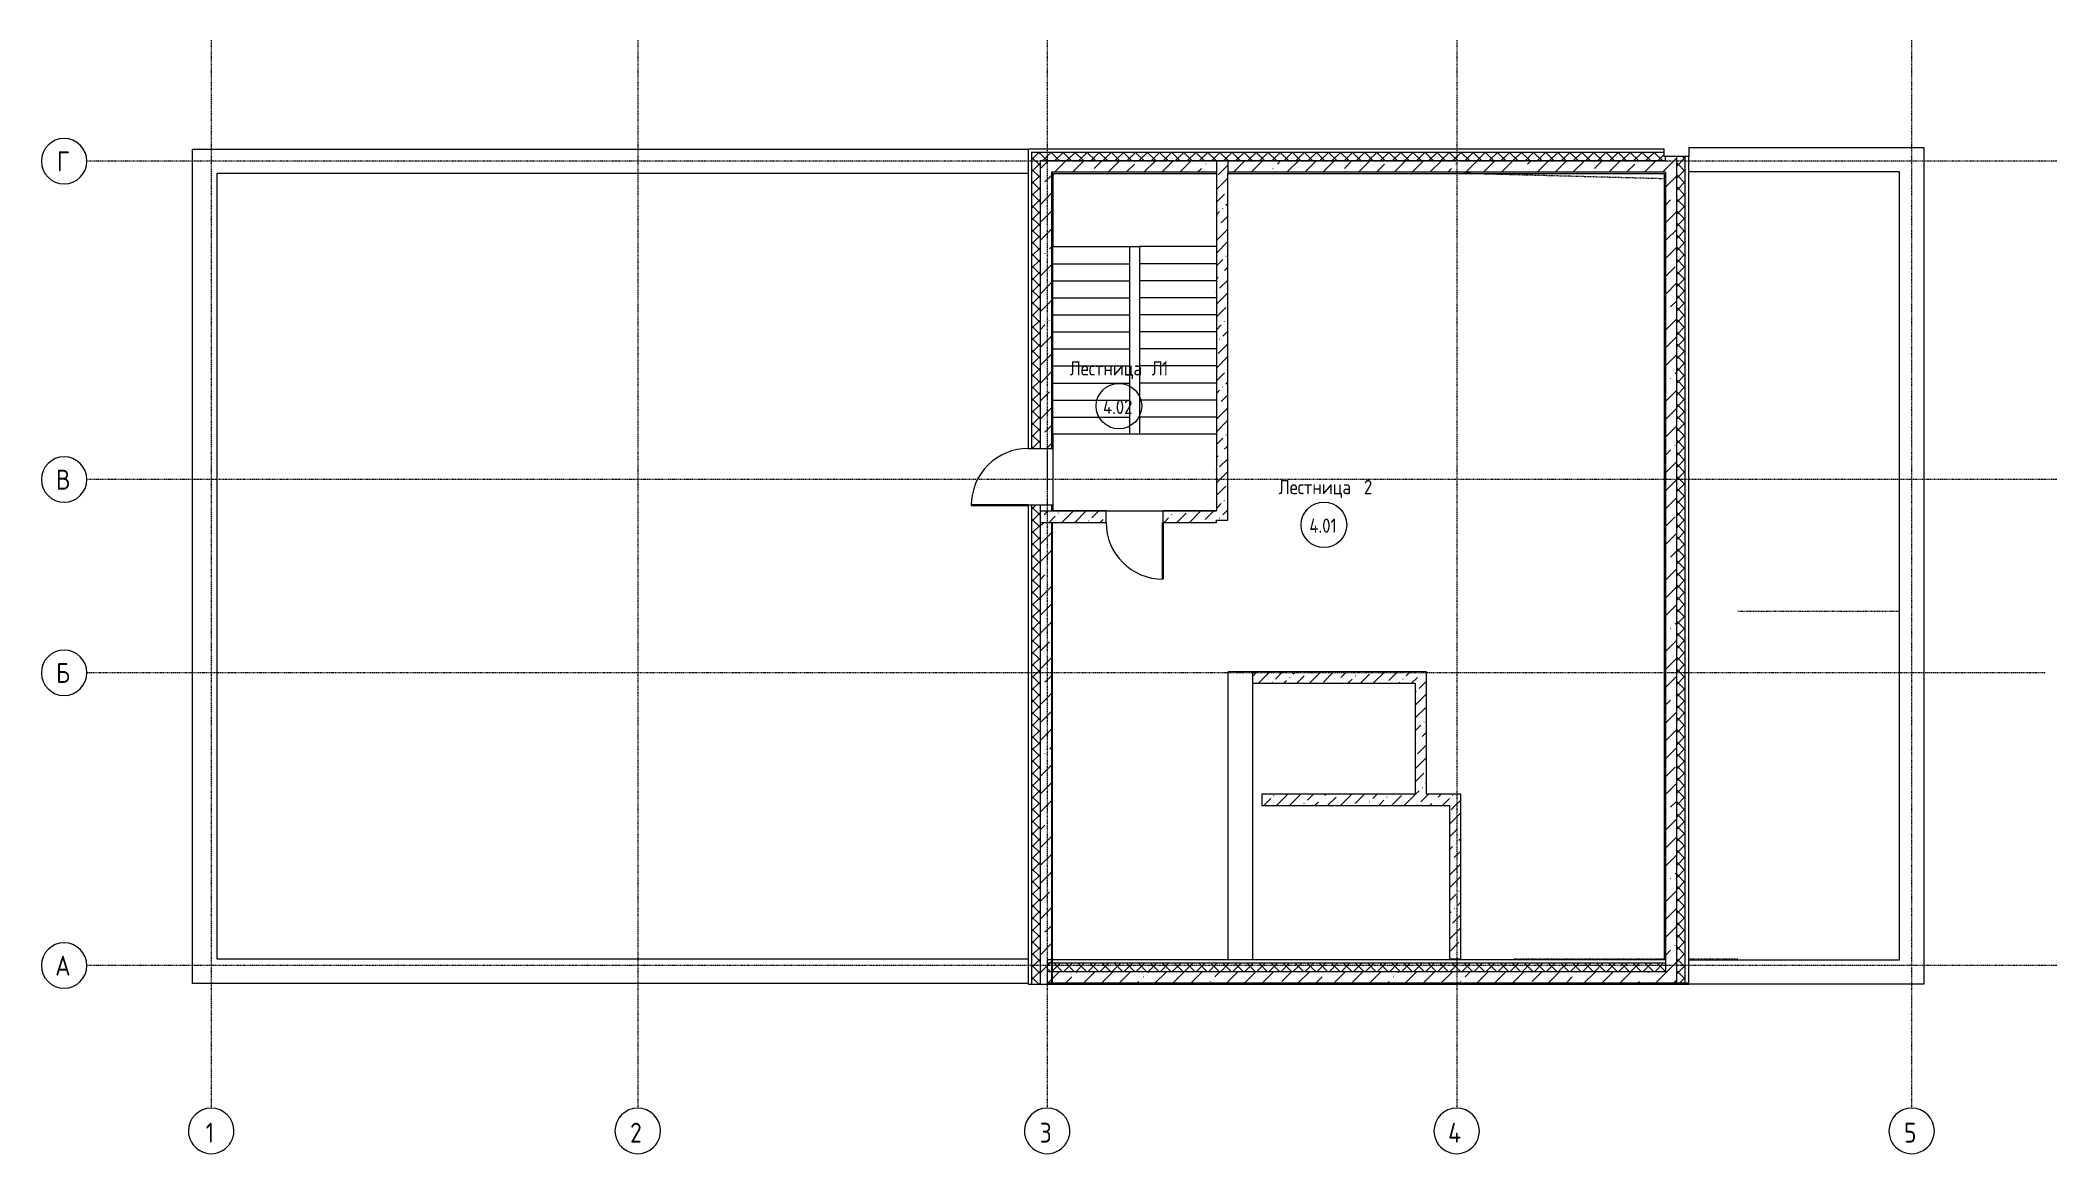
# Model space of a CAD drawing. Header units: millimetres. Extents: x -174154 to -170572, y -111302 to -109817.
# Drawn here: x -173439.2 to -173084.7, y -111301.7 to -111105.6 of the extents above; entities that cross this region are included whole.
import ezdxf

# ---------------------------------------------------------------- set-up
doc = ezdxf.new("R2010")
doc.units = ezdxf.units.MM
for name, pattern in [('ACAD_ISO02W100', [15, 12, -3]), ('ADSK_Линия сетки', [21, 12, -3, 3, -3]), ('ADSK_Сверху', [4.5, 3, -1.5]), ('ADSK_Штрих_ш3 п1_5', [4.5, 3, -1.5])]:
    doc.linetypes.add(name, pattern=pattern)
for name, color, linetype, lineweight in [('!Подложка', 252, 'ACAD_ISO02W100', 25), ('Двери', 7, 'Continuous', 18), ('Лестницы', 7, 'Continuous', 18), ('Марки помещений', 7, 'Continuous', 18), ('Оси', 7, 'Continuous', 9), ('Панель', 7, 'Continuous', 18), ('Стены', 7, 'Continuous', 18), ('Стены разрез', 7, 'Continuous', 40), ('Стены штриховка', 7, 'Continuous', 18)]:
    doc.layers.add(name, color=color, linetype=linetype, lineweight=lineweight)
doc.layers.add('_Разделитель помещений_', color=4, linetype='ADSK_Штрих_ш3 п1_5', lineweight=40, true_color=0x00ffff)
doc.styles.add('GOST Common', font='GOST Common.ttf', dxfattribs={"width": 0.9, "height": 250})
doc.styles.add('GOST Common_1', font='GOST Common.ttf', dxfattribs={"width": 0.9, "height": 350})
pattern_1 = [(45, (30280, 12305), (84.1903, 308.6967), [396.875, -79.375, 3.353, -76.022])]
pattern_2 = [(45, (30280, 12305), (-106.066, 106.066), []), (135, (30280, 12305), (-106.066, -106.066), [])]
pattern_3 = [(45, (30280, 12305), (-314.309, 314.309), []), (45, (30594.3, 12305), (-314.309, 314.309), [555.625, -111.125, 3.353, -107.772])]

# ---------------------------------------------------------------- blocks, each defined once
blk = doc.blocks.new('AC_Дверь_Однопольная_ДеревяннаяНаружная_ГОСТ24698-81 - 960х2080h-844341-В_АР_ПЭ_Тех_ этаж')
at = {"layer": 'Панель', "lineweight": 30}
blk.add_line((-500, 100), (-500, 1100), dxfattribs=at)
at = {"layer": 'Панель'}
blk.add_arc((-500, 100), 1000, 0, 90, dxfattribs=at)
blk = doc.blocks.new('AC_Дверь_Однопольная_ДеревяннаяНаружная_ГОСТ24698-81 - 960х2080h-844382-В_АР_ПЭ_Тех_ этаж')
at = {"layer": 'Панель', "lineweight": 30}
blk.add_line((-500, 215), (-500, 1215), dxfattribs=at)
at = {"layer": 'Панель'}
blk.add_arc((-500, 215), 1000, 0, 90, dxfattribs=at)
blk = doc.blocks.new('Ось сетки - D8-4846-В_АР_ПЭ_Тех_ этаж')
at = {"layer": 'Оси', "lineweight": 18}
for start, end in [(360, 180), (180, 360)]:
    blk.add_arc((0, 0), 4, start, end, dxfattribs=at)
blk = doc.blocks.new('ADSK_Марка_Помещение_2_ГОСТ21-501-2011 - Имя и Категория-86712-В_АР_ПЭ_Тех_ этаж')
at = {"layer": 'Марки помещений'}
blk.add_circle((0, 0), 4, dxfattribs=at)
blk = doc.blocks.new('A$C390b03e4')
at = {"layer": 'Стены разрез', "lineweight": 20, "true_color": 0x636466}
h = blk.add_hatch(dxfattribs=at)
h.set_pattern_fill('FP_2', color=251, style=0, pattern_type=2)
h.set_pattern_definition(pattern_2)
h.paths.add_polyline_path([(14905, -15), (14905, 8412), (14755, 8412), (14755, -15)])
h.paths.add_polyline_path([(14905, 9412), (14905, 14620), (14755, 14620), (14755, 9412)])
h = blk.add_hatch(dxfattribs=at)
h.set_pattern_fill('FP_2', color=251, style=0, pattern_type=2)
h.set_pattern_definition(pattern_2)
h.paths.add_polyline_path([(25900, 14470), (25900, 14550), (25880, 14550), (25880, 14620), (14905, 14620), (14905, 14470), (25880, 14470)])
h = blk.add_hatch(dxfattribs=at)
h.set_pattern_fill('FP_3', color=251, style=0, pattern_type=2)
h.set_pattern_definition(pattern_3)
h.paths.add_polyline_path([(26100, 5), (26100, 14550), (25900, 14550), (25900, 5)])
h = blk.add_hatch(dxfattribs=at)
h.set_pattern_fill('FP_2', color=251, style=0, pattern_type=2)
h.set_pattern_definition(pattern_2)
h.paths.add_polyline_path([(26250, 5), (26250, 14550), (26100, 14550), (26100, 5)])
h = blk.add_hatch(dxfattribs=at)
h.set_pattern_fill('FP_3', color=251, style=0, pattern_type=2)
h.set_pattern_definition(pattern_3)
h.paths.add_polyline_path([(15030, -15), (15105, -15), (15105, 8112), (14905, 8112), (14905, -15)])
h.paths.add_polyline_path([(15105, 8312), (15105, 8412), (14905, 8412), (14905, 8312)])
h.paths.add_polyline_path([(15105, 9412), (15105, 14470), (14905, 14470), (14905, 9412)])
h = blk.add_hatch(dxfattribs=at)
h.set_pattern_fill('FP_3', color=251, style=0, pattern_type=2)
h.set_pattern_definition(pattern_3)
h.paths.add_polyline_path([(25880, 14270), (25900, 14270), (25900, 14470), (18204, 14470), (18204, 14270), (23966, 14270)])
h.paths.add_polyline_path([(18004, 14270), (18004, 14470), (15105, 14470), (15105, 14270), (15532, 14270)])
h = blk.add_hatch(dxfattribs=at)
h.set_pattern_fill('FP_1', color=251, style=0, pattern_type=2)
h.set_pattern_definition(pattern_1)
h.paths.add_polyline_path([(18004, 8150), (18204, 8150), (18204, 14470), (18004, 14470), (18004, 8312)])
h = blk.add_hatch(dxfattribs=at)
h.set_pattern_fill('FP_1', color=251, style=0, pattern_type=2)
h.set_pattern_definition(pattern_1)
h.paths.add_polyline_path([(18004, 8112), (18004, 8312), (17065, 8312), (17065, 8112)])
h.paths.add_polyline_path([(16065, 8112), (16065, 8312), (14905, 8312), (14905, 8112), (15532, 8112)])
h = blk.add_hatch(dxfattribs=at)
h.set_pattern_fill('FP_1', color=251, style=0, pattern_type=2)
h.set_pattern_definition(pattern_1)
h.paths.add_polyline_path([(21502, 5280), (21702, 5280), (21702, 5480), (18640, 5480), (18640, 5280)])
h = blk.add_hatch(dxfattribs=at)
h.set_pattern_fill('FP_1', color=251, style=0, pattern_type=2)
h.set_pattern_definition(pattern_1)
h.paths.add_polyline_path([(21702, 3330), (21702, 5280), (21502, 5280), (21502, 3330)])
h = blk.add_hatch(dxfattribs=at)
h.set_pattern_fill('FP_1', color=251, style=0, pattern_type=2)
h.set_pattern_definition(pattern_1)
h.paths.add_polyline_path([(22102, 3130), (22302, 3130), (22302, 3330), (18803, 3330), (18803, 3130)])
h = blk.add_hatch(dxfattribs=at)
h.set_pattern_fill('FP_1', color=251, style=0, pattern_type=2)
h.set_pattern_definition(pattern_1)
h.paths.add_polyline_path([(22302, 430), (22302, 3130), (22102, 3130), (22102, 430)])
h = blk.add_hatch(dxfattribs=at)
h.set_pattern_fill('FP_2', color=251, style=0, pattern_type=2)
h.set_pattern_definition(pattern_2)
h.paths.add_polyline_path([(25880, 205), (25900, 205), (25900, 355), (15030, 355), (15030, 205), (23966, 205)])
h = blk.add_hatch(dxfattribs=at)
h.set_pattern_fill('FP_3', color=251, style=0, pattern_type=2)
h.set_pattern_definition(pattern_3)
h.paths.add_polyline_path([(25880, 5), (25900, 5), (25900, 205), (15030, 205), (15030, 5), (23966, 5)])
at = {"layer": '_Разделитель помещений_', "color": 251, "lineweight": 20, "true_color": 0x636466}
for p, q in [((25880, 14156), (22354, 14250)), ((15030, 9412), (15030, 8412)), ((27172, 6549), (30015, 6549)), ((23240, 435), (25880, 435)), ((26310, 435), (27172, 435))]:
    blk.add_line(p, q, dxfattribs=at)
at = {"layer": 'Лестницы', "color": 251, "lineweight": 20, "true_color": 0x636466}
for p, q in [((15130, 14250), (15130, 12963)), ((15130, 14250), (15130, 12963)), ((15130, 12963), (16480, 12963)), ((15130, 12663), (15130, 12963)), ((15130, 12663), (15130, 12963)), ((16480, 12963), (16654, 12963)), ((16480, 12663), (16480, 12963)), ((18004, 12963), (16654, 12963)), ((16654, 12963), (16654, 12663)), ((15130, 12363), (15130, 12663)), ((15130, 12363), (15130, 12663)), ((15130, 12663), (16480, 12663)), ((16480, 12363), (16480, 12663)), ((16654, 12663), (16654, 12363)), ((18004, 12663), (16654, 12663)), ((15130, 12063), (15130, 12363)), ((15130, 12063), (15130, 12363)), ((15130, 12363), (16480, 12363)), ((15130, 11763), (15130, 12063)), ((15130, 11763), (15130, 12063)), ((15130, 12063), (16480, 12063)), ((16480, 12063), (16480, 12363)), ((16480, 11763), (16480, 12063)), ((16654, 12363), (16654, 12063)), ((18004, 12363), (16654, 12363)), ((16654, 12063), (16654, 11763)), ((18004, 12063), (16654, 12063)), ((15130, 11463), (15130, 11763)), ((15130, 11463), (15130, 11763)), ((15130, 11763), (16480, 11763)), ((16480, 11463), (16480, 11763)), ((16654, 11763), (16654, 11463)), ((18004, 11763), (16654, 11763)), ((15130, 11163), (15130, 11463)), ((15130, 11163), (15130, 11463)), ((15130, 11463), (16480, 11463)), ((16480, 11163), (16480, 11463)), ((16654, 11463), (16654, 11163)), ((18004, 11463), (16654, 11463)), ((15130, 10863), (15130, 11163)), ((15130, 10863), (15130, 11163)), ((15130, 11163), (16480, 11163)), ((16480, 10863), (16480, 11163)), ((16654, 11163), (16654, 10863)), ((18004, 11163), (16654, 11163)), ((15130, 10563), (15130, 10863)), ((15130, 10563), (15130, 10863)), ((15130, 10863), (16480, 10863)), ((16480, 10563), (16480, 10863)), ((16654, 10863), (16654, 10563)), ((18004, 10863), (16654, 10863)), ((15130, 10263), (15130, 10563)), ((15130, 10263), (15130, 10563)), ((15130, 10563), (16480, 10563)), ((16480, 10263), (16480, 10563)), ((16654, 10563), (16654, 10263)), ((18004, 10563), (16654, 10563)), ((15130, 9963), (15130, 10263)), ((15130, 9963), (15130, 10263)), ((15130, 10263), (16480, 10263)), ((15130, 9663), (15130, 9963)), ((15130, 9663), (15130, 9963)), ((15130, 9963), (16480, 9963)), ((16480, 9963), (16480, 10263)), ((16480, 9663), (16480, 9963)), ((16654, 10263), (16654, 9963)), ((18004, 10263), (16654, 10263)), ((16654, 9963), (16654, 9663)), ((18004, 9963), (16654, 9963)), ((15130, 9663), (15130, 8313)), ((16480, 9663), (15130, 9663)), ((16654, 9663), (16480, 9663)), ((18004, 9663), (16654, 9663)), ((15130, 8313), (18004, 8313)), ((15130, 8312), (18004, 8312))]:
    blk.add_line(p, q, dxfattribs=at)
at = {"layer": 'Лестницы', "color": 251, "linetype": 'ADSK_Сверху', "lineweight": 20, "true_color": 0x636466}
for p, q in [((15130, 12963), (16480, 12963)), ((18004, 12963), (16654, 12963)), ((15130, 12663), (16480, 12663)), ((18004, 12663), (16654, 12663)), ((15130, 12363), (16480, 12363)), ((15130, 12063), (16480, 12063)), ((18004, 12363), (16654, 12363)), ((18004, 12063), (16654, 12063)), ((15130, 11763), (16480, 11763)), ((18004, 11763), (16654, 11763)), ((15130, 11463), (16480, 11463)), ((18004, 11463), (16654, 11463)), ((15130, 11163), (16480, 11163)), ((18004, 11163), (16654, 11163)), ((15130, 10863), (16480, 10863)), ((18004, 10863), (16654, 10863)), ((15130, 10563), (16480, 10563)), ((18004, 10563), (16654, 10563)), ((15130, 10263), (16480, 10263)), ((15130, 9963), (16480, 9963)), ((18004, 10263), (16654, 10263)), ((18004, 9963), (16654, 9963)), ((18004, 9663), (16654, 9663))]:
    blk.add_line(p, q, dxfattribs=at)
at = {"layer": 'Оси', "linetype": 'ADSK_Линия сетки'}
for p, q in [((330, 16593), (330, -2195)), ((7830, 16593), (7830, -2195)), ((15030, 16593), (15030, -2195)), ((22230, 16593), (22230, -2195)), ((30230, 16593), (30230, -2195)), ((32780, 14465), (-1856, 14465)), ((32780, 8865), (-1856, 8865)), ((32580, 5465), (-1856, 5465)), ((32780, 315), (-1856, 315))]:
    blk.add_line(p, q, dxfattribs=at)
at = {"layer": 'Стены', "color": 251, "lineweight": 20, "true_color": 0x636466}
for p, q in [((0, 14680), (14695, 14680)), ((0, 0), (0, 14680)), ((26310, 14707), (30445, 14707)), ((26310, 14707), (26310, 14550)), ((30445, 14707), (30445, -15)), ((14695, 14250), (430, 14250)), ((430, 14250), (430, 430)), ((30015, 14277), (26310, 14277)), ((30015, 415), (30015, 14277)), ((18210, 415), (18210, 5480)), ((18640, 5480), (18210, 5480)), ((18640, 5280), (18640, 415)), ((430, 430), (14695, 430)), ((26310, 415), (30015, 415)), ((14695, 0), (0, 0)), ((15030, -15), (15125, -15)), ((30445, -15), (26310, -15))]:
    blk.add_line(p, q, dxfattribs=at)
at = {"layer": 'Стены разрез', "color": 251, "lineweight": 20, "true_color": 0x636466}
for p, q in [((14695, 14680), (14695, 9412)), ((25880, 14680), (14695, 14680)), ((25880, 14550), (25880, 14680)), ((26310, 14550), (25880, 14550)), ((26310, -15), (26310, 14550)), ((15125, 9412), (15125, 14250)), ((15125, 14250), (18004, 14250)), ((18004, 14250), (18004, 8312)), ((18204, 8150), (18204, 14250)), ((18204, 14250), (25880, 14250)), ((25880, 14250), (25880, 415)), ((14695, 9412), (15125, 9412)), ((15125, 8412), (14695, 8412)), ((14695, 8412), (14695, -15)), ((15125, 8312), (15125, 8412)), ((16065, 8312), (15125, 8312)), ((16065, 8112), (16065, 8312)), ((18004, 8312), (17065, 8312)), ((17065, 8312), (17065, 8112)), ((15125, -15), (15125, 8112)), ((15125, 8112), (16065, 8112)), ((17065, 8112), (18004, 8112)), ((18004, 8150), (18204, 8150)), ((18004, 8112), (18004, 8150)), ((21702, 5480), (18640, 5480)), ((18640, 5480), (18640, 5280)), ((21702, 3330), (21702, 5480)), ((18640, 5280), (21502, 5280)), ((21502, 5280), (21502, 3330)), ((21502, 3330), (18803, 3330)), ((18803, 3330), (18803, 3130)), ((22302, 3330), (21702, 3330)), ((22302, 430), (22302, 3330)), ((18803, 3130), (22102, 3130)), ((22102, 3130), (22102, 430)), ((25880, 415), (15030, 415)), ((15030, 415), (15030, -15)), ((22102, 430), (22302, 430)), ((14695, -15), (15030, -15)), ((15125, -15), (26310, -15))]:
    blk.add_line(p, q, dxfattribs=at)
at = {"layer": 'Стены штриховка', "color": 251, "lineweight": 20, "true_color": 0x636466}
for p, q in [((14755, 14620), (14755, 9412)), ((25880, 14620), (14755, 14620)), ((25900, 14470), (25900, 14550)), ((26100, 5), (26100, 14550)), ((26250, 5), (26250, 14550)), ((14905, 14470), (14905, 9412)), ((25900, 14470), (14905, 14470)), ((15105, 14270), (15105, 9412)), ((18004, 14270), (15105, 14270)), ((18004, 14470), (18004, 14250)), ((18204, 14470), (18204, 14250)), ((25900, 14270), (18204, 14270)), ((25900, 14270), (25900, 205)), ((14755, 8412), (14755, -15)), ((14905, 8412), (14905, -15)), ((14905, 8312), (15125, 8312)), ((15105, 8412), (15105, 8312)), ((14905, 8112), (15125, 8112)), ((15105, 8112), (15105, -15)), ((25900, 355), (15030, 355)), ((25900, 415), (25880, 415)), ((25900, 205), (15030, 205)), ((26310, 5), (15030, 5))]:
    blk.add_line(p, q, dxfattribs=at)
at = {"layer": 'Двери', "color": 251, "lineweight": 20, "true_color": 0x636466}
for name, p, rotation in [('AC_Дверь_Однопольная_ДеревяннаяНаружная_ГОСТ24698-81 - 960х2080h-844382-В_АР_ПЭ_Тех_ этаж', (14910, 8912), 89.99999999999993), ('AC_Дверь_Однопольная_ДеревяннаяНаружная_ГОСТ24698-81 - 960х2080h-844341-В_АР_ПЭ_Тех_ этаж', (16565, 8212), 180)]:
    blk.add_blockref(name, p, dxfattribs=dict(at, rotation=rotation))
at = {"layer": 'Марки помещений', "color": 251, "lineweight": 20, "true_color": 0x636466, "xscale": 99.99999999999993, "yscale": 99.99999999999993, "zscale": 99.99999999999993}
for p in [(16291, 10157), (19896, 8068)]:
    blk.add_blockref('ADSK_Марка_Помещение_2_ГОСТ21-501-2011 - Имя и Категория-86712-В_АР_ПЭ_Тех_ этаж', p, dxfattribs=at)
at = {"layer": 'Оси', "lineweight": 18, "xscale": 99.99999999999993, "yscale": 99.99999999999993, "zscale": 99.99999999999993}
for p, rotation in [((-2256, 14465), 89.99999999999982), ((-2256, 8865), 89.99999999999982), ((-2256, 5465), 89.99999999999982), ((-2256, 315), 89.99999999999982), ((330, -2595), 180), ((7830, -2595), 180), ((15030, -2595), 180), ((22230, -2595), 180), ((30230, -2595), 180)]:
    blk.add_blockref('Ось сетки - D8-4846-В_АР_ПЭ_Тех_ этаж', p, dxfattribs=dict(at, rotation=rotation))
at = {"layer": 'Марки помещений', "color": 251, "lineweight": 20, "true_color": 0x636466, "char_height": 250, "attachment_point": 1, "style": 'GOST Common_1'}
for s, insert, width in [('Лестница', (15425, 10946), 1652.28), ('\\fGOST Common|b0|i0|c204|p34|;\\W.9;Л', (16865, 10946), 223.67), ('\\fGOST Common|b0|i0|c204|p34|;\\W.9;1', (17050, 10946), 137.09), ('4.02', (16011, 10269), 685.44), ('Лестница', (19099, 8857), 1652.28), (' 2', (20462, 8857), 288.61), ('4.01', (19640, 8179), 627.72)]:
    blk.add_mtext(s, dxfattribs=dict(at, insert=insert, width=width))
at = {"layer": 'Оси', "char_height": 350, "attachment_point": 1, "style": 'GOST Common'}
for s, insert, width in [('\\fGOST Common|b0|i0|c204|p34|;\\W.9;Г', (-2384, 14638), 274.18), ('\\fGOST Common|b0|i0|c204|p34|;\\W.9;В', (-2398, 9038), 310.25), ('\\fGOST Common|b0|i0|c204|p34|;\\W.9;Б', (-2398, 5638), 310.25), ('\\fGOST Common|b0|i0|c204|p34|;\\W.9;А', (-2413, 488), 346.33), ('\\fGOST Common|b0|i0|c204|p34|;\\W.9;1', (231, -2451), 187.59), ('\\fGOST Common|b0|i0|c204|p34|;\\W.9;2', (7696, -2451), 274.18), ('\\fGOST Common|b0|i0|c204|p34|;\\W.9;3', (14899, -2451), 266.96), ('\\fGOST Common|b0|i0|c204|p34|;\\W.9;4', (22081, -2451), 310.25), ('\\fGOST Common|b0|i0|c204|p34|;\\W.9;5', (30096, -2451), 274.18)]:
    blk.add_mtext(s, dxfattribs=dict(at, insert=insert, width=width))

msp = doc.modelspace()

# ---------------------------------------------------------------- block references
at = {"layer": '!Подложка', "ltscale": 20, "xscale": 0.01, "yscale": 0.01, "zscale": 0.01}
msp.add_blockref('A$C390b03e4', (-173412.45, -111271.54), dxfattribs=at)

doc.saveas('drawing.dxf')
